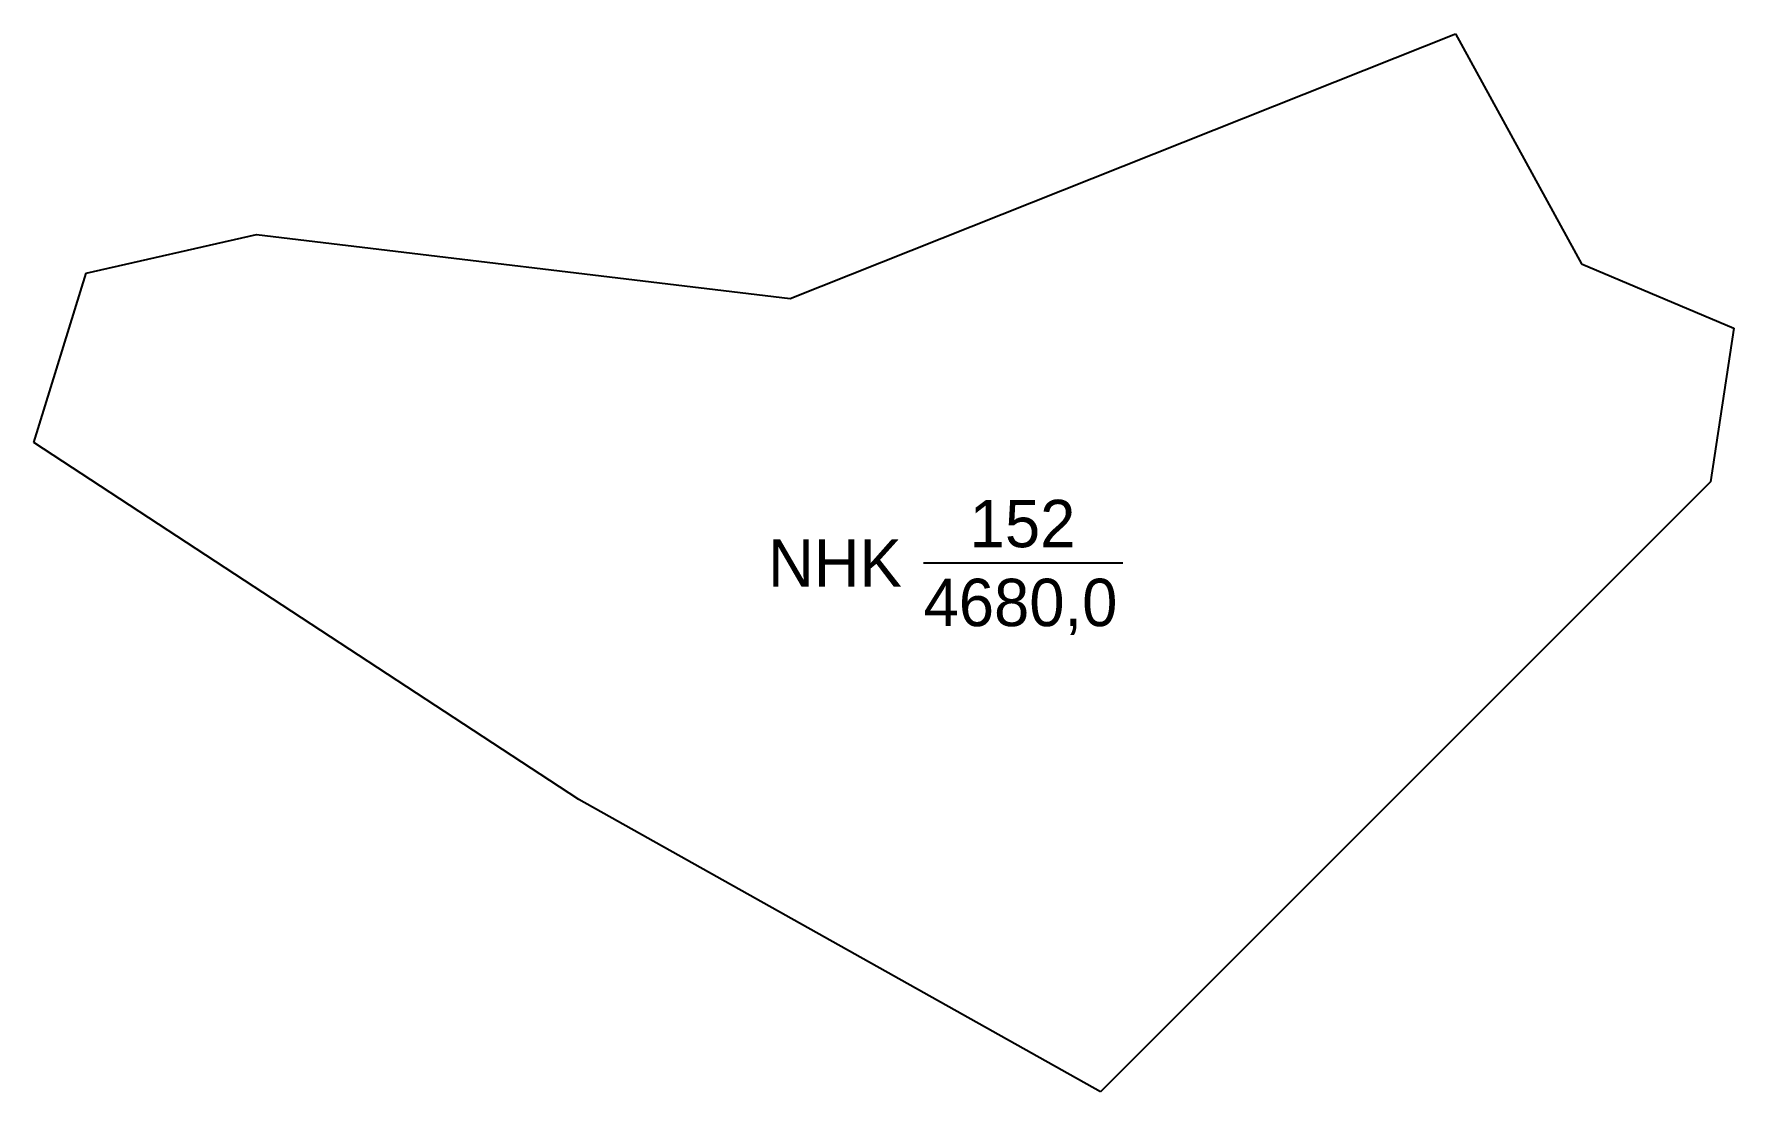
# Model space of a CAD drawing. Extents: x 546371 to 550543, y 1820810 to 1826662.
# Drawn here: x 546475.2 to 546595, y 1825956.6 to 1826031.1 of the extents above; entities that cross this region are included whole.
import ezdxf

# ---------------------------------------------------------------- set-up
doc = ezdxf.new("R2010")
doc.units = 0
doc.layers.add('CanhThua', color=7, linetype='Continuous')
doc.layers.add('NhanDiaChinhThua', color=7, linetype='Continuous')

msp = doc.modelspace()

# ---------------------------------------------------------------- texts
at = {"layer": 'NhanDiaChinhThua'}
for s, p in [('152', (546541.12, 1825994.95)), ('152', (546541.12, 1825994.95)), ('NHK', (546526.91, 1825992.17)), ('NHK', (546526.91, 1825992.17)), ('4680,0', (546537.87, 1825989.39)), ('4680,0', (546537.87, 1825989.39))]:
    msp.add_text(s, height=3.34, dxfattribs=at).set_placement(p)

# ---------------------------------------------------------------- linework, layer by layer
at = {"layer": 'CanhThua'}
for p, q in [((546528.47, 1826012.47), (546575.36, 1826031.12)), ((546528.47, 1826012.47), (546575.36, 1826031.12)), ((546575.36, 1826031.12), (546584.24, 1826014.92)), ((546575.36, 1826031.12), (546584.24, 1826014.92)), ((546478.87, 1826014.26), (546490.87, 1826017)), ((546478.87, 1826014.26), (546490.87, 1826017)), ((546490.87, 1826017), (546528.47, 1826012.47)), ((546490.87, 1826017), (546528.47, 1826012.47)), ((546584.24, 1826014.92), (546594.98, 1826010.38)), ((546584.24, 1826014.92), (546594.98, 1826010.38)), ((546475.18, 1826002.32), (546478.87, 1826014.26)), ((546475.18, 1826002.32), (546478.87, 1826014.26)), ((546594.98, 1826010.38), (546593.32, 1825999.56)), ((546594.98, 1826010.38), (546593.32, 1825999.56)), ((546513.58, 1825977.18), (546475.18, 1826002.32)), ((546513.58, 1825977.18), (546475.18, 1826002.32)), ((546593.32, 1825999.56), (546550.33, 1825956.56)), ((546593.32, 1825999.56), (546550.33, 1825956.56)), ((546550.33, 1825956.56), (546513.58, 1825977.18)), ((546550.33, 1825956.56), (546513.58, 1825977.18))]:
    msp.add_line(p, q, dxfattribs=at)
at = {"layer": 'NhanDiaChinhThua'}
msp.add_line((546537.87, 1825993.84), (546551.91, 1825993.84), dxfattribs=at)
msp.add_line((546537.87, 1825993.84), (546551.91, 1825993.84), dxfattribs=at)

msp.set_redraw_order([(e.dxf.handle, doc.entitydb.next_handle()) for e in msp.query("TEXT MTEXT ATTDEF DIMENSION ARC_DIMENSION")])  # texts and dimensions are drawn at this point

doc.saveas('drawing.dxf')
